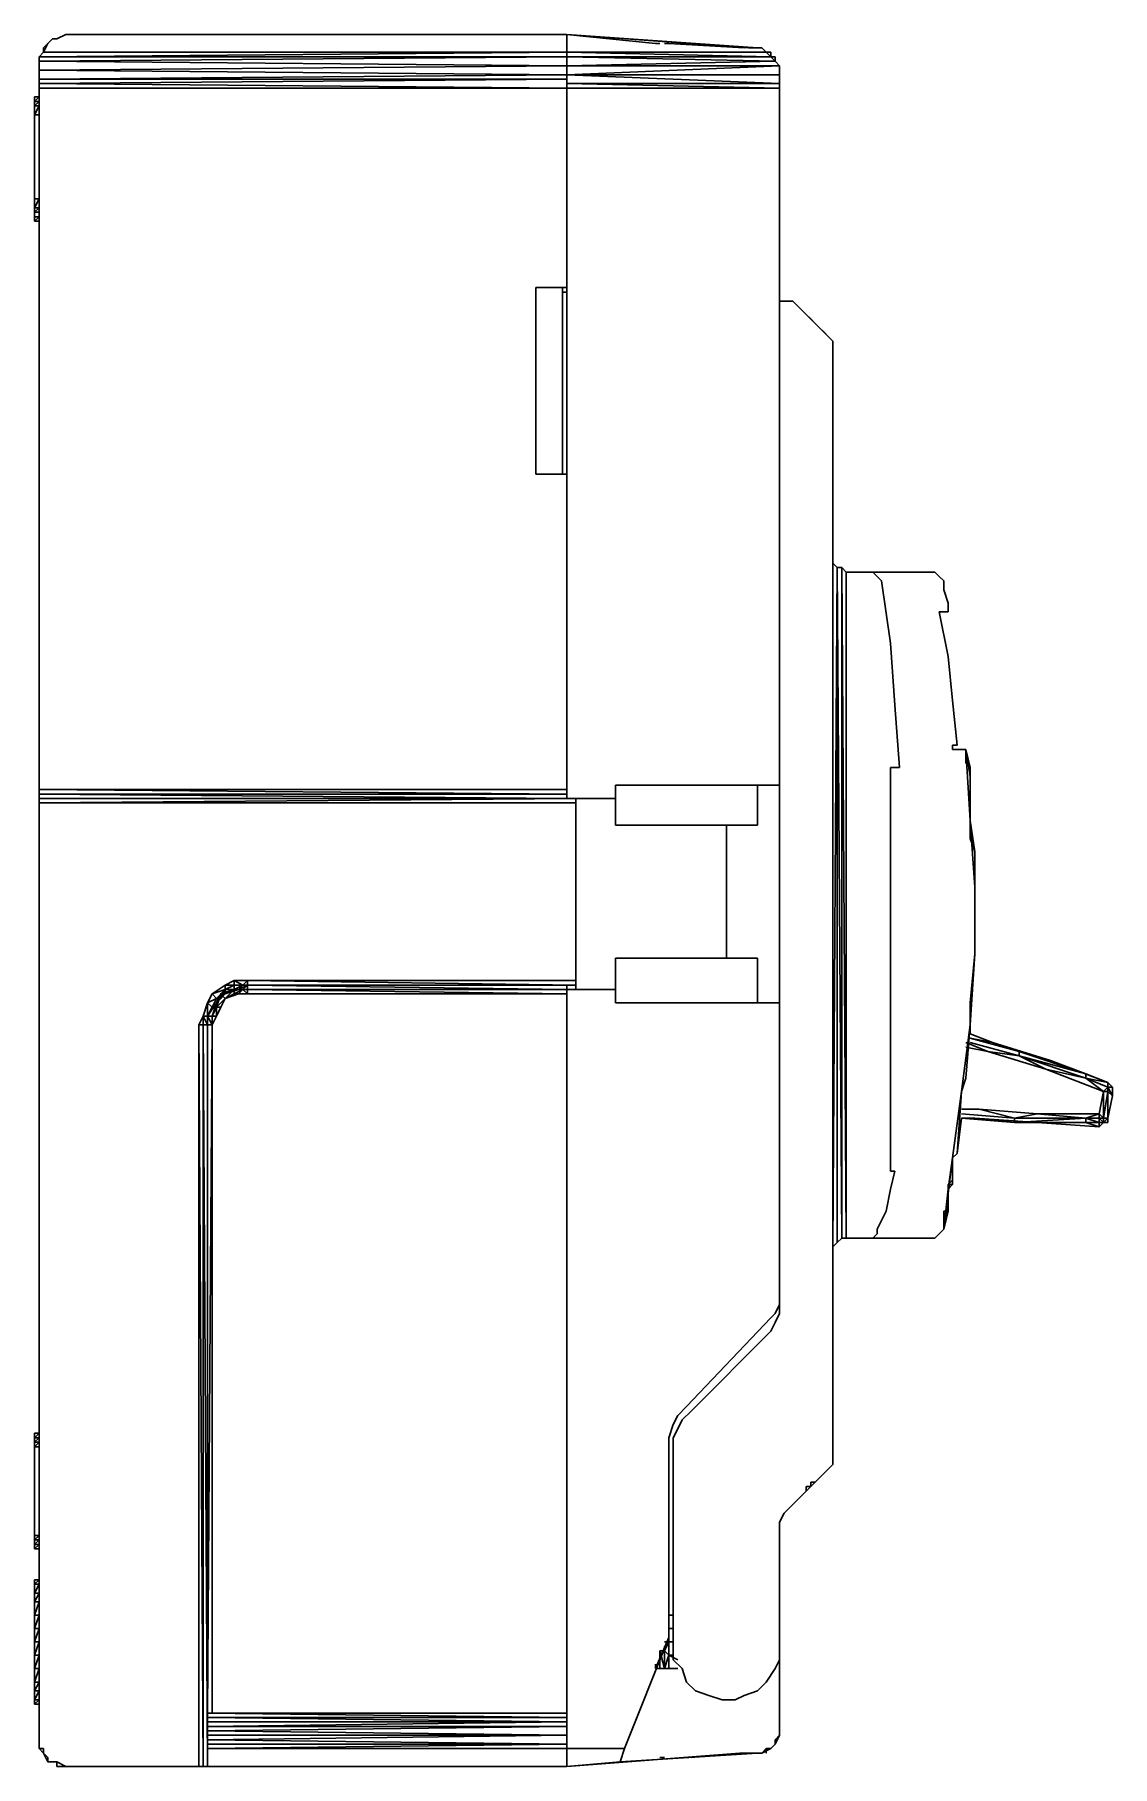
# Model space of a CAD drawing. Header units: inches. Extents: x 0 to 81, y 0 to 130.
import ezdxf

# ---------------------------------------------------------------- set-up
doc = ezdxf.new("R2010")
doc.units = ezdxf.units.IN

# ---------------------------------------------------------------- blocks, each defined once
blk = doc.blocks.new('ezc100-2')
for p, q in [((-23663.55, 27764), (-23663.88, 27763.66)), ((-23663.22, 27764), (-23663.55, 27764)), ((-23662.55, 27764.33), (-23663.22, 27764)), ((-23662.55, 27764.33), (-23663.22, 27764)), ((-23624.94, 27764.33), (-23662.55, 27764.33)), ((-23624.94, 27764.33), (-23662.55, 27764.33)), ((-23640.93, 27764.33), (-23642.93, 27764.33)), ((-23624.94, 27764.33), (-23610.64, 27763.33)), ((-23610.64, 27763.33), (-23624.94, 27764.33)), ((-23624.94, 27764.33), (-23611.31, 27763.33)), ((-23611.31, 27763.33), (-23624.94, 27764.33)), ((-23618.29, 27763.66), (-23624.94, 27764.33)), ((-23618.29, 27763.66), (-23624.94, 27764.33)), ((-23624.94, 27763), (-23624.94, 27764.33)), ((-23624.94, 27764.33), (-23624.94, 27763)), ((-23624.94, 27763), (-23624.94, 27764.33)), ((-23664.55, 27762.67), (-23624.94, 27763)), ((-23664.21, 27763), (-23664.55, 27762.67)), ((-23624.94, 27762.67), (-23664.55, 27762.67)), ((-23664.55, 27762.67), (-23664.55, 27762.33)), ((-23664.55, 27762.33), (-23624.94, 27762.67)), ((-23664.55, 27762.67), (-23664.55, 27762.33)), ((-23664.21, 27763), (-23663.88, 27763.66)), ((-23663.88, 27763.66), (-23664.21, 27763.33)), ((-23664.21, 27763.33), (-23664.21, 27763)), ((-23624.94, 27763), (-23664.21, 27763)), ((-23624.94, 27763), (-23609.64, 27762.67)), ((-23624.94, 27762.67), (-23624.94, 27763)), ((-23624.94, 27763), (-23609.98, 27763)), ((-23624.94, 27762.67), (-23624.94, 27763)), ((-23609.64, 27762.67), (-23624.94, 27762.67)), ((-23624.94, 27761.98), (-23624.94, 27762.67)), ((-23624.94, 27762.67), (-23609.31, 27762.33)), ((-23624.94, 27761.98), (-23624.94, 27762.67)), ((-23624.94, 27762.67), (-23624.94, 27762.33)), ((-23624.94, 27762.33), (-23624.94, 27762.67)), ((-23617.96, 27763.66), (-23618.29, 27763.66)), ((-23618.29, 27763.66), (-23617.96, 27763.66)), ((-23617.63, 27763.66), (-23617.29, 27763.66)), ((-23617.29, 27763.66), (-23617.63, 27763.66)), ((-23617.29, 27763.66), (-23611.64, 27763.33)), ((-23611.64, 27763.33), (-23617.29, 27763.66)), ((-23611.31, 27763.33), (-23610.64, 27763.33)), ((-23610.64, 27763.33), (-23611.31, 27763.33)), ((-23610.31, 27763.33), (-23610.64, 27763.33)), ((-23610.31, 27763.33), (-23610.64, 27763.33)), ((-23610.64, 27763.33), (-23610.31, 27763.33)), ((-23610.64, 27763.33), (-23610.31, 27763.33)), ((-23610.64, 27763.33), (-23610.31, 27763.33)), ((-23610.31, 27763.33), (-23610.64, 27763.33)), ((-23610.64, 27763.33), (-23610.31, 27763.33)), ((-23610.31, 27763.33), (-23610.64, 27763.33)), ((-23610.64, 27763.33), (-23610.31, 27763.33)), ((-23609.98, 27763), (-23610.31, 27763.33)), ((-23609.98, 27763), (-23610.31, 27763.33)), ((-23610.31, 27763.33), (-23609.98, 27763)), ((-23610.31, 27763.33), (-23609.98, 27763)), ((-23610.31, 27763.33), (-23609.98, 27763)), ((-23609.98, 27763), (-23610.31, 27763.33)), ((-23610.31, 27763.33), (-23609.98, 27763)), ((-23609.98, 27763), (-23610.31, 27763.33)), ((-23610.31, 27763.33), (-23609.98, 27763)), ((-23609.64, 27762.67), (-23609.98, 27763)), ((-23609.98, 27763), (-23609.64, 27763)), ((-23609.98, 27763), (-23609.64, 27763)), ((-23609.64, 27763), (-23609.64, 27762.67)), ((-23609.64, 27762.67), (-23609.64, 27763)), ((-23609.64, 27763), (-23609.64, 27762.67)), ((-23609.31, 27762.33), (-23609.64, 27762.67)), ((-23609.31, 27762.67), (-23609.64, 27762.67)), ((-23609.64, 27762.67), (-23609.31, 27762.67)), ((-23609.31, 27762.67), (-23609.64, 27762.67)), ((-23609.64, 27762.67), (-23609.31, 27762.67)), ((-23609.31, 27762.67), (-23609.64, 27762.67)), ((-23609.31, 27762.33), (-23609.31, 27762.67)), ((-23609.31, 27762.67), (-23609.31, 27762.33)), ((-23664.55, 27761.65), (-23664.55, 27762.33)), ((-23664.55, 27762.33), (-23624.94, 27761.98)), ((-23664.55, 27762.33), (-23664.55, 27761.65)), ((-23624.94, 27761.98), (-23664.55, 27761.65)), ((-23664.55, 27760.98), (-23664.55, 27761.65)), ((-23664.55, 27761.65), (-23624.94, 27761.32)), ((-23664.55, 27761.65), (-23664.55, 27760.98)), ((-23624.94, 27761.32), (-23664.55, 27760.98)), ((-23609.31, 27762.33), (-23624.94, 27761.98)), ((-23624.94, 27761.32), (-23624.94, 27761.98)), ((-23624.94, 27761.98), (-23608.98, 27761.98)), ((-23608.98, 27761.98), (-23624.94, 27761.32)), ((-23624.94, 27761.65), (-23624.94, 27761.98)), ((-23624.94, 27761.65), (-23624.94, 27761.98)), ((-23624.94, 27761.32), (-23624.94, 27761.65)), ((-23624.94, 27760.65), (-23624.94, 27761.32)), ((-23608.98, 27761.32), (-23624.94, 27761.32)), ((-23624.94, 27761.32), (-23608.98, 27760.65)), ((-23624.94, 27760.98), (-23624.94, 27761.32)), ((-23624.94, 27760.98), (-23624.94, 27761.32)), ((-23608.98, 27761.98), (-23609.31, 27762.33)), ((-23609.31, 27762.33), (-23608.98, 27761.98)), ((-23608.98, 27761.98), (-23609.31, 27762.33)), ((-23608.98, 27761.98), (-23608.98, 27761.32)), ((-23608.98, 27761.32), (-23608.98, 27761.98)), ((-23608.98, 27760.65), (-23608.98, 27761.32)), ((-23608.98, 27760.65), (-23608.98, 27761.32)), ((-23624.94, 27760.98), (-23664.55, 27760.65)), ((-23664.55, 27760.65), (-23664.55, 27760.98)), ((-23664.55, 27760.98), (-23624.94, 27760.98)), ((-23664.55, 27760.98), (-23664.55, 27760.65)), ((-23664.55, 27760.32), (-23664.55, 27760.65)), ((-23664.55, 27760.65), (-23624.94, 27760.32)), ((-23664.55, 27760.65), (-23664.55, 27760.32)), ((-23664.55, 27760.32), (-23624.94, 27760.32)), ((-23624.94, 27760.32), (-23664.55, 27760.32)), ((-23664.55, 27707.71), (-23664.55, 27760.32)), ((-23664.55, 27760.32), (-23624.94, 27760.32)), ((-23664.55, 27760.32), (-23664.55, 27707.71)), ((-23624.94, 27760.98), (-23624.94, 27760.65)), ((-23624.94, 27760.65), (-23624.94, 27760.98)), ((-23624.94, 27760.32), (-23624.94, 27760.65)), ((-23624.94, 27760.65), (-23608.98, 27760.32)), ((-23608.98, 27760.65), (-23624.94, 27760.65)), ((-23624.94, 27760.65), (-23624.94, 27760.32)), ((-23624.94, 27760.32), (-23608.98, 27760.32)), ((-23608.98, 27760.32), (-23624.94, 27760.32)), ((-23608.98, 27760.32), (-23624.94, 27760.32)), ((-23624.94, 27760.32), (-23624.94, 27707.04)), ((-23624.94, 27760.32), (-23624.94, 27707.04)), ((-23608.98, 27760.32), (-23608.98, 27760.65)), ((-23608.98, 27760.32), (-23608.98, 27760.65)), ((-23608.98, 27760.32), (-23608.98, 27744.33)), ((-23608.98, 27744.33), (-23608.98, 27760.32)), ((-23664.55, 27759.65), (-23664.88, 27759.32)), ((-23664.88, 27759.32), (-23664.88, 27759.65)), ((-23664.88, 27759.65), (-23664.55, 27759.65)), ((-23664.55, 27759.65), (-23664.88, 27759.65)), ((-23664.88, 27759.65), (-23664.55, 27759.65)), ((-23664.88, 27759.65), (-23664.88, 27759.32)), ((-23664.88, 27759.32), (-23664.88, 27758.99)), ((-23664.88, 27759.32), (-23664.55, 27759.32)), ((-23664.55, 27759.32), (-23664.88, 27759.32)), ((-23664.88, 27758.99), (-23664.88, 27759.32)), ((-23664.88, 27759.32), (-23664.55, 27759.32)), ((-23664.55, 27759.32), (-23664.88, 27758.99)), ((-23664.55, 27759.32), (-23664.88, 27759.32)), ((-23664.88, 27758.99), (-23664.88, 27758.32)), ((-23664.55, 27758.99), (-23664.88, 27758.32)), ((-23664.88, 27758.32), (-23664.88, 27758.99)), ((-23664.88, 27758.99), (-23664.55, 27758.99)), ((-23664.55, 27759.65), (-23664.55, 27759.65)), ((-23664.55, 27758.99), (-23664.55, 27758.99)), ((-23664.88, 27758.32), (-23664.88, 27752)), ((-23664.55, 27758.32), (-23664.88, 27758.32)), ((-23664.88, 27758.32), (-23664.88, 27752)), ((-23664.88, 27752), (-23664.88, 27751.34)), ((-23664.88, 27752), (-23664.55, 27752)), ((-23664.55, 27752), (-23664.88, 27751.34)), ((-23664.88, 27751.34), (-23664.88, 27752)), ((-23664.88, 27751.34), (-23664.88, 27751)), ((-23664.55, 27751.34), (-23664.88, 27751)), ((-23664.88, 27751), (-23664.88, 27751.34)), ((-23664.88, 27751.34), (-23664.55, 27751.34)), ((-23664.88, 27751), (-23664.55, 27751)), ((-23664.55, 27751), (-23664.88, 27751)), ((-23664.55, 27751), (-23664.88, 27751)), ((-23664.88, 27751), (-23664.55, 27751)), ((-23664.88, 27750.67), (-23664.88, 27751)), ((-23664.88, 27751), (-23664.88, 27750.67)), ((-23664.88, 27750.67), (-23664.55, 27750.67)), ((-23664.55, 27750.67), (-23664.88, 27750.34)), ((-23664.88, 27750.34), (-23664.88, 27750.67)), ((-23664.88, 27750.67), (-23664.88, 27750.67)), ((-23664.88, 27750.67), (-23664.88, 27750.34)), ((-23664.55, 27750.34), (-23664.88, 27750.34)), ((-23664.88, 27750.34), (-23664.55, 27750.34)), ((-23624.94, 27745.35), (-23627.27, 27745.35)), ((-23627.27, 27745.35), (-23624.94, 27745.35)), ((-23627.27, 27731.36), (-23627.27, 27745.35)), ((-23627.27, 27745.35), (-23627.27, 27731.36)), ((-23627.27, 27731.36), (-23627.27, 27745.35)), ((-23625.28, 27745.35), (-23625.28, 27731.36)), ((-23625.28, 27731.36), (-23625.28, 27745.35)), ((-23624.94, 27745.35), (-23625.28, 27745.35)), ((-23625.28, 27745.35), (-23624.94, 27745.35)), ((-23624.94, 27745.02), (-23625.28, 27745.02)), ((-23625.28, 27745.02), (-23624.94, 27745.02)), ((-23608.98, 27669.08), (-23608.98, 27744.33)), ((-23608.98, 27744.33), (-23607.98, 27744.33)), ((-23607.98, 27744.33), (-23608.98, 27744.33)), ((-23608.98, 27744.33), (-23608.98, 27669.08)), ((-23605.32, 27741.67), (-23607.98, 27744.33)), ((-23607.98, 27744.33), (-23607.32, 27743.67)), ((-23607.32, 27743.67), (-23607.98, 27744.33)), ((-23607.98, 27744.33), (-23605.32, 27741.67)), ((-23607.32, 27743.67), (-23606.98, 27743.33)), ((-23606.98, 27743.33), (-23607.32, 27743.67)), ((-23606.98, 27743.33), (-23606.65, 27743)), ((-23606.65, 27743), (-23606.98, 27743.33)), ((-23606.65, 27743), (-23606.32, 27742.67)), ((-23606.32, 27742.67), (-23606.65, 27743)), ((-23606.32, 27742.67), (-23605.99, 27742.34)), ((-23605.99, 27742.34), (-23606.32, 27742.67)), ((-23605.99, 27742.34), (-23605.65, 27742)), ((-23605.65, 27742), (-23605.99, 27742.34)), ((-23605.65, 27742), (-23605.32, 27741.67)), ((-23605.32, 27741.67), (-23605.65, 27742)), ((-23604.99, 27741.34), (-23605.32, 27741.67)), ((-23605.32, 27741.67), (-23604.99, 27741.34)), ((-23604.99, 27741.34), (-23605.32, 27741.67)), ((-23604.99, 27741.01), (-23604.99, 27741.34)), ((-23604.99, 27741.34), (-23604.99, 27741.01)), ((-23604.99, 27657.75), (-23604.99, 27741.01)), ((-23604.99, 27657.75), (-23604.99, 27741.01)), ((-23604.99, 27741.01), (-23604.99, 27738.35)), ((-23604.99, 27738.35), (-23604.99, 27738.01)), ((-23604.99, 27738.01), (-23604.99, 27737.35)), ((-23604.99, 27737.35), (-23604.99, 27736.68)), ((-23604.99, 27736.68), (-23604.99, 27736.02)), ((-23604.99, 27736.02), (-23604.99, 27735.02)), ((-23604.99, 27735.02), (-23604.99, 27734.02)), ((-23604.99, 27734.02), (-23604.99, 27733.02)), ((-23604.99, 27733.02), (-23604.99, 27732.03)), ((-23627.27, 27731.36), (-23624.94, 27731.36)), ((-23624.94, 27731.36), (-23627.27, 27731.36)), ((-23604.99, 27732.03), (-23604.99, 27731.36)), ((-23604.99, 27731.36), (-23604.99, 27730.7)), ((-23604.99, 27730.7), (-23604.99, 27730.36)), ((-23604.99, 27730.36), (-23604.99, 27725.02)), ((-23604.99, 27725.02), (-23604.99, 27673.07)), ((-23604.99, 27725.02), (-23604.99, 27724.69)), ((-23604.99, 27724.69), (-23604.99, 27725.02)), ((-23604.99, 27725.02), (-23604.99, 27673.07)), ((-23604.99, 27725.02), (-23604.99, 27673.41)), ((-23604.99, 27724.69), (-23604.66, 27724.36)), ((-23604.66, 27724.36), (-23604.99, 27724.69)), ((-23604.99, 27673.41), (-23604.99, 27724.69)), ((-23604.66, 27724.36), (-23604.99, 27673.41)), ((-23604.66, 27724.36), (-23604.32, 27724.36)), ((-23604.32, 27724.36), (-23604.66, 27724.36)), ((-23604.66, 27724.36), (-23604.32, 27674.07)), ((-23604.66, 27673.74), (-23604.66, 27724.36)), ((-23604.32, 27724.36), (-23603.99, 27724.02)), ((-23603.99, 27724.02), (-23604.32, 27724.36)), ((-23604.32, 27724.36), (-23603.99, 27674.07)), ((-23604.32, 27674.07), (-23604.32, 27724.36)), ((-23603.99, 27724.02), (-23602.33, 27724.02)), ((-23603.99, 27674.07), (-23603.99, 27724.02)), ((-23602.33, 27724.02), (-23603.99, 27724.02)), ((-23603.99, 27724.02), (-23603.99, 27674.07)), ((-23597.67, 27724.02), (-23602.33, 27724.02)), ((-23602.33, 27724.02), (-23601.99, 27724.02)), ((-23602.33, 27724.02), (-23597.67, 27724.02)), ((-23601.99, 27724.02), (-23602.33, 27724.02)), ((-23601.99, 27724.02), (-23601.66, 27723.69)), ((-23601.66, 27723.69), (-23601.99, 27724.02)), ((-23601.66, 27723.69), (-23601.33, 27723.36)), ((-23601.33, 27723.36), (-23601.66, 27723.69)), ((-23597.34, 27724.02), (-23597.67, 27724.02)), ((-23597.67, 27724.02), (-23597.34, 27724.02)), ((-23597, 27723.69), (-23597.34, 27724.02)), ((-23597.34, 27724.02), (-23597, 27723.69)), ((-23596.67, 27723.36), (-23597, 27723.69)), ((-23597, 27723.69), (-23596.67, 27723.36)), ((-23601.33, 27723.36), (-23600.66, 27718.7)), ((-23600.66, 27718.7), (-23601.33, 27723.36)), ((-23596.67, 27722.69), (-23596.67, 27723.36)), ((-23596.67, 27723.36), (-23596.67, 27722.69)), ((-23596.34, 27721.69), (-23596.67, 27722.69)), ((-23596.67, 27722.69), (-23596.34, 27721.69)), ((-23596.34, 27717.7), (-23597, 27721.03)), ((-23597, 27721.03), (-23596.34, 27721.03)), ((-23596.34, 27721.03), (-23597, 27721.03)), ((-23597, 27721.03), (-23596.34, 27717.7)), ((-23596.34, 27721.03), (-23596.34, 27721.69)), ((-23596.34, 27721.69), (-23596.34, 27721.03)), ((-23600.66, 27718.7), (-23600.33, 27714.04)), ((-23600.33, 27714.04), (-23600.66, 27718.7)), ((-23596.01, 27714.38), (-23596.34, 27717.7)), ((-23596.34, 27717.7), (-23596.01, 27714.38)), ((-23600.33, 27714.04), (-23600, 27709.37)), ((-23600, 27709.37), (-23600.33, 27714.04)), ((-23595.67, 27711.05), (-23596.01, 27714.38)), ((-23596.01, 27714.38), (-23595.67, 27711.05)), ((-23596.01, 27710.72), (-23596.01, 27711.05)), ((-23596.01, 27711.05), (-23596.01, 27710.72)), ((-23595.67, 27711.05), (-23596.01, 27711.05)), ((-23596.01, 27711.05), (-23595.67, 27711.05)), ((-23596.01, 27710.72), (-23596.01, 27711.05)), ((-23596.01, 27710.72), (-23596.01, 27710.72)), ((-23595.01, 27710.72), (-23596.01, 27710.72)), ((-23595.01, 27710.72), (-23596.01, 27710.72)), ((-23594.68, 27705.38), (-23595.01, 27710.72)), ((-23594.68, 27709.37), (-23595.01, 27710.72)), ((-23595.01, 27710.72), (-23595.01, 27709.7)), ((-23594.68, 27708.7), (-23595.01, 27710.72)), ((-23594.68, 27709.37), (-23595.01, 27710.72)), ((-23595.01, 27710.72), (-23595.01, 27709.7)), ((-23595.01, 27709.7), (-23595.01, 27710.72)), ((-23595.01, 27710.72), (-23595.01, 27709.7)), ((-23595.01, 27709.7), (-23595.01, 27710.72)), ((-23595.01, 27710.72), (-23595.01, 27709.7)), ((-23595.01, 27709.7), (-23595.01, 27710.72)), ((-23595.01, 27710.72), (-23595.01, 27709.7)), ((-23595.01, 27709.7), (-23595.01, 27710.72)), ((-23595.01, 27710.72), (-23595.01, 27709.7)), ((-23595.01, 27709.7), (-23595.01, 27710.72)), ((-23595.01, 27710.72), (-23595.01, 27709.7)), ((-23595.01, 27709.7), (-23595.01, 27710.72)), ((-23595.01, 27710.72), (-23595.01, 27709.7)), ((-23600, 27709.37), (-23600.66, 27709.37)), ((-23600.66, 27709.37), (-23600.66, 27679.08)), ((-23600.66, 27679.08), (-23600.66, 27709.37)), ((-23600.66, 27709.37), (-23600.66, 27679.08)), ((-23600.66, 27679.08), (-23600.66, 27709.37)), ((-23600.66, 27709.37), (-23600, 27709.37)), ((-23594.68, 27709.37), (-23595.01, 27709.7)), ((-23595.01, 27709.7), (-23594.68, 27709.37)), ((-23594.68, 27708.7), (-23594.68, 27709.37)), ((-23621.29, 27707.04), (-23621.29, 27708.04)), ((-23621.29, 27708.04), (-23621.29, 27705.04)), ((-23621.29, 27705.04), (-23621.29, 27708.04)), ((-23608.98, 27708.04), (-23621.29, 27708.04)), ((-23621.29, 27708.04), (-23608.98, 27708.04)), ((-23621.29, 27707.04), (-23621.29, 27708.04)), ((-23610.64, 27708.04), (-23610.64, 27705.04)), ((-23594.68, 27708.37), (-23594.68, 27708.7)), ((-23594.68, 27707.04), (-23594.68, 27708.7)), ((-23594.68, 27705.71), (-23594.68, 27708.7)), ((-23594.68, 27708.7), (-23594.68, 27708.37)), ((-23594.68, 27705.38), (-23594.68, 27708.7)), ((-23594.68, 27707.04), (-23594.68, 27708.37)), ((-23664.55, 27707.37), (-23664.55, 27707.71)), ((-23624.94, 27707.71), (-23664.55, 27707.71)), ((-23664.55, 27707.71), (-23624.94, 27707.37)), ((-23664.55, 27707.71), (-23664.55, 27707.37)), ((-23664.55, 27707.37), (-23624.94, 27707.04)), ((-23664.55, 27707.04), (-23664.55, 27707.37)), ((-23664.55, 27707.37), (-23664.55, 27707.37)), ((-23664.55, 27707.37), (-23624.94, 27707.37)), ((-23624.94, 27707.37), (-23664.55, 27707.37)), ((-23664.55, 27707.37), (-23664.55, 27707.04)), ((-23664.55, 27707.04), (-23664.55, 27706.71)), ((-23664.55, 27706.71), (-23624.28, 27707.04)), ((-23664.55, 27707.04), (-23624.94, 27707.04)), ((-23624.94, 27707.04), (-23664.55, 27707.04)), ((-23664.55, 27707.04), (-23624.94, 27707.04)), ((-23624.94, 27707.04), (-23664.55, 27707.04)), ((-23664.55, 27707.04), (-23624.28, 27707.04)), ((-23664.55, 27707.04), (-23624.28, 27707.04)), ((-23624.28, 27707.04), (-23664.55, 27707.04)), ((-23624.94, 27707.04), (-23664.55, 27707.04)), ((-23664.55, 27707.04), (-23664.55, 27706.71)), ((-23664.55, 27636.45), (-23664.55, 27706.71)), ((-23664.55, 27706.71), (-23664.55, 27636.45)), ((-23664.55, 27706.71), (-23624.28, 27706.71)), ((-23624.94, 27707.04), (-23621.29, 27707.04)), ((-23624.94, 27707.04), (-23621.29, 27707.04)), ((-23624.28, 27707.04), (-23624.28, 27706.71)), ((-23624.28, 27706.71), (-23624.28, 27707.04)), ((-23624.28, 27707.04), (-23624.28, 27692.72)), ((-23624.28, 27706.71), (-23624.28, 27693.4)), ((-23621.29, 27705.04), (-23621.29, 27707.04)), ((-23621.29, 27707.04), (-23621.29, 27707.04)), ((-23621.29, 27707.04), (-23621.29, 27705.04)), ((-23594.68, 27705.71), (-23594.68, 27707.04)), ((-23594.68, 27705.38), (-23594.68, 27705.71)), ((-23594.34, 27700.39), (-23594.68, 27705.38)), ((-23594.68, 27704.05), (-23594.68, 27705.38)), ((-23594.68, 27705.38), (-23594.68, 27704.05)), ((-23594.34, 27703.05), (-23594.68, 27705.38)), ((-23612.97, 27705.04), (-23621.29, 27705.04)), ((-23621.29, 27705.04), (-23612.97, 27705.04)), ((-23610.64, 27705.04), (-23612.97, 27705.04)), ((-23610.64, 27705.04), (-23612.97, 27705.04)), ((-23612.97, 27705.04), (-23612.97, 27695.07)), ((-23594.34, 27703.05), (-23594.68, 27704.05)), ((-23594.68, 27704.05), (-23594.34, 27703.05)), ((-23594.34, 27700.39), (-23594.34, 27703.05)), ((-23594.34, 27695.4), (-23594.34, 27700.39)), ((-23594.34, 27697.39), (-23594.34, 27700.39)), ((-23594.34, 27700.39), (-23594.34, 27699.72)), ((-23594.34, 27699.72), (-23594.34, 27700.39)), ((-23594.34, 27700.06), (-23594.34, 27699.72)), ((-23594.34, 27699.72), (-23594.34, 27698.72)), ((-23594.34, 27697.39), (-23594.34, 27699.72)), ((-23594.34, 27697.73), (-23594.34, 27698.72)), ((-23594.34, 27698.72), (-23594.34, 27697.39)), ((-23594.34, 27697.39), (-23594.34, 27698.72)), ((-23594.34, 27698.72), (-23594.34, 27697.73)), ((-23594.34, 27697.39), (-23594.34, 27697.73)), ((-23594.34, 27697.73), (-23594.34, 27696.73)), ((-23594.34, 27697.39), (-23594.34, 27697.73)), ((-23594.34, 27697.73), (-23594.34, 27697.73)), ((-23594.34, 27697.73), (-23594.34, 27696.73)), ((-23594.34, 27696.73), (-23594.34, 27697.39)), ((-23594.34, 27696.73), (-23594.34, 27697.39)), ((-23594.34, 27695.4), (-23594.34, 27697.39)), ((-23594.34, 27695.4), (-23594.34, 27696.73)), ((-23612.97, 27695.07), (-23621.29, 27695.07)), ((-23621.29, 27695.07), (-23621.29, 27692.72)), ((-23621.29, 27691.72), (-23621.29, 27695.07)), ((-23621.29, 27695.07), (-23621.29, 27691.72)), ((-23621.29, 27692.72), (-23621.29, 27695.07)), ((-23621.29, 27695.07), (-23612.97, 27695.07)), ((-23610.64, 27695.07), (-23612.97, 27695.07)), ((-23612.97, 27695.07), (-23610.64, 27695.07)), ((-23610.64, 27691.72), (-23610.64, 27695.07)), ((-23594.68, 27690.06), (-23594.34, 27695.4)), ((-23594.68, 27691.72), (-23594.34, 27695.4)), ((-23651.91, 27691.72), (-23651.57, 27692.39)), ((-23651.57, 27692.39), (-23650.58, 27693.05)), ((-23651.57, 27692.39), (-23650.58, 27692.72)), ((-23651.24, 27692.05), (-23651.57, 27692.39)), ((-23651.24, 27692.05), (-23650.58, 27692.72)), ((-23650.58, 27692.72), (-23651.24, 27692.05)), ((-23651.24, 27692.05), (-23650.58, 27692.72)), ((-23651.24, 27691.39), (-23650.91, 27692.39)), ((-23650.91, 27692.39), (-23651.24, 27691.72)), ((-23650.58, 27692.72), (-23650.91, 27692.05)), ((-23650.91, 27692.39), (-23649.91, 27692.72)), ((-23650.91, 27692.39), (-23650.58, 27692.05)), ((-23650.91, 27692.05), (-23650.91, 27692.39)), ((-23650.58, 27692.39), (-23650.91, 27692.05)), ((-23650.91, 27692.05), (-23650.58, 27692.39)), ((-23650.58, 27692.39), (-23650.91, 27692.39)), ((-23650.58, 27693.05), (-23649.91, 27693.4)), ((-23650.58, 27692.72), (-23649.91, 27693.05)), ((-23649.91, 27693.05), (-23650.58, 27692.72)), ((-23650.58, 27692.72), (-23650.58, 27693.05)), ((-23650.58, 27693.05), (-23649.91, 27693.05)), ((-23649.91, 27692.72), (-23650.58, 27692.39)), ((-23650.58, 27692.39), (-23649.58, 27692.72)), ((-23650.58, 27692.39), (-23650.58, 27692.72)), ((-23650.58, 27692.72), (-23649.91, 27692.72)), ((-23649.91, 27692.72), (-23650.58, 27692.39)), ((-23649.58, 27692.72), (-23650.58, 27692.39)), ((-23649.91, 27692.72), (-23650.58, 27692.05)), ((-23650.58, 27692.05), (-23649.91, 27692.39)), ((-23649.58, 27692.39), (-23650.58, 27692.05)), ((-23649.91, 27693.4), (-23649.25, 27693.05)), ((-23649.91, 27693.05), (-23649.91, 27693.4)), ((-23649.91, 27693.4), (-23648.91, 27693.4)), ((-23649.91, 27692.72), (-23649.91, 27693.05)), ((-23649.25, 27693.05), (-23649.91, 27693.05)), ((-23649.25, 27693.05), (-23649.91, 27692.72)), ((-23649.91, 27692.72), (-23649.25, 27693.05)), ((-23649.91, 27692.39), (-23649.25, 27692.72)), ((-23649.91, 27692.39), (-23649.25, 27692.72)), ((-23649.25, 27692.72), (-23649.91, 27692.72)), ((-23649.58, 27692.72), (-23649.91, 27692.72)), ((-23649.91, 27692.39), (-23649.91, 27692.72)), ((-23649.91, 27692.72), (-23649.58, 27692.72)), ((-23649.58, 27692.39), (-23649.91, 27692.39)), ((-23649.58, 27692.72), (-23648.91, 27693.05)), ((-23648.91, 27693.05), (-23649.58, 27692.72)), ((-23649.25, 27693.05), (-23649.58, 27692.72)), ((-23649.25, 27692.72), (-23649.58, 27692.39)), ((-23649.58, 27692.72), (-23649.25, 27692.72)), ((-23648.91, 27692.39), (-23649.58, 27692.39)), ((-23648.91, 27693.4), (-23649.25, 27693.05)), ((-23649.25, 27693.05), (-23648.91, 27693.05)), ((-23648.91, 27693.05), (-23649.25, 27693.05)), ((-23648.91, 27693.05), (-23649.25, 27693.05)), ((-23649.25, 27693.05), (-23648.91, 27693.05)), ((-23649.25, 27692.72), (-23648.91, 27693.05)), ((-23648.91, 27692.39), (-23649.25, 27692.72)), ((-23649.25, 27692.72), (-23648.91, 27692.72)), ((-23624.28, 27693.05), (-23648.91, 27693.4)), ((-23648.91, 27693.4), (-23648.91, 27693.05)), ((-23624.28, 27693.4), (-23648.91, 27693.4)), ((-23624.28, 27693.05), (-23648.91, 27693.05)), ((-23648.91, 27693.05), (-23624.28, 27693.05)), ((-23624.28, 27693.05), (-23648.91, 27693.05)), ((-23648.91, 27693.05), (-23624.28, 27693.05)), ((-23648.91, 27693.05), (-23624.94, 27693.05)), ((-23648.91, 27693.05), (-23648.91, 27693.05)), ((-23624.94, 27692.72), (-23648.91, 27693.05)), ((-23648.91, 27693.05), (-23624.94, 27693.05)), ((-23648.91, 27693.05), (-23648.91, 27692.72)), ((-23648.91, 27692.72), (-23648.91, 27692.39)), ((-23624.94, 27692.72), (-23648.91, 27692.72)), ((-23648.91, 27692.72), (-23624.94, 27692.39)), ((-23624.94, 27692.39), (-23648.91, 27692.39)), ((-23624.28, 27693.05), (-23624.94, 27693.05)), ((-23624.94, 27693.05), (-23624.94, 27692.72)), ((-23624.94, 27693.05), (-23624.28, 27693.05)), ((-23624.94, 27693.05), (-23624.94, 27692.72)), ((-23624.94, 27693.05), (-23624.94, 27692.72)), ((-23621.29, 27692.72), (-23624.94, 27692.72)), ((-23624.94, 27692.72), (-23624.94, 27635.78)), ((-23624.94, 27635.78), (-23624.94, 27692.72)), ((-23624.94, 27692.72), (-23621.29, 27692.72)), ((-23624.94, 27692.72), (-23624.94, 27692.72)), ((-23624.28, 27693.05), (-23624.28, 27693.4)), ((-23624.28, 27692.72), (-23624.28, 27693.05)), ((-23621.29, 27692.72), (-23621.29, 27691.72)), ((-23621.29, 27691.72), (-23621.29, 27692.72)), ((-23652.24, 27690.72), (-23651.91, 27691.72)), ((-23651.91, 27691.72), (-23652.24, 27690.72)), ((-23652.24, 27690.72), (-23651.91, 27691.72)), ((-23651.91, 27691.72), (-23651.24, 27692.05)), ((-23651.91, 27691.72), (-23651.24, 27692.05)), ((-23651.24, 27691.72), (-23651.91, 27690.72)), ((-23651.57, 27691.39), (-23651.91, 27691.72)), ((-23651.91, 27690.72), (-23651.91, 27691.72)), ((-23651.91, 27690.72), (-23651.57, 27691.39)), ((-23651.57, 27691.39), (-23651.91, 27690.72)), ((-23651.57, 27691.39), (-23651.91, 27690.72)), ((-23651.91, 27690.72), (-23651.57, 27691.39)), ((-23651.24, 27692.05), (-23651.57, 27691.39)), ((-23651.57, 27691.39), (-23651.24, 27692.05)), ((-23651.24, 27692.05), (-23651.57, 27691.39)), ((-23650.91, 27692.05), (-23651.57, 27691.39)), ((-23651.57, 27691.39), (-23650.91, 27692.05)), ((-23651.57, 27691.39), (-23651.24, 27691.72)), ((-23651.57, 27690.72), (-23651.24, 27691.72)), ((-23651.57, 27691.39), (-23651.57, 27691.39)), ((-23651.24, 27691.39), (-23651.57, 27690.72)), ((-23651.24, 27691.39), (-23650.58, 27692.05)), ((-23651.24, 27691.72), (-23650.91, 27692.05)), ((-23650.91, 27692.05), (-23651.24, 27692.05)), ((-23651.24, 27691.72), (-23651.24, 27691.39)), ((-23651.24, 27691.72), (-23651.24, 27691.72)), ((-23650.91, 27691.39), (-23651.24, 27691.39)), ((-23650.91, 27691.39), (-23651.24, 27690.72)), ((-23651.24, 27690.72), (-23651.24, 27691.39)), ((-23650.58, 27692.05), (-23650.91, 27691.39)), ((-23650.58, 27692.05), (-23650.91, 27691.39)), ((-23621.29, 27691.72), (-23608.98, 27691.72)), ((-23608.98, 27691.72), (-23621.29, 27691.72)), ((-23594.68, 27690.06), (-23594.68, 27691.72)), ((-23652.57, 27690.06), (-23652.24, 27690.72)), ((-23652.57, 27690.06), (-23652.24, 27634.45)), ((-23652.24, 27690.06), (-23652.57, 27690.06)), ((-23652.57, 27690.06), (-23652.24, 27690.06)), ((-23652.57, 27634.45), (-23652.57, 27690.06)), ((-23651.91, 27690.06), (-23652.24, 27690.72)), ((-23652.24, 27690.72), (-23652.24, 27690.06)), ((-23652.24, 27690.06), (-23652.24, 27690.72)), ((-23652.24, 27690.72), (-23651.91, 27690.72)), ((-23651.91, 27690.06), (-23652.24, 27690.06)), ((-23652.24, 27690.06), (-23651.91, 27690.06)), ((-23651.91, 27690.06), (-23652.24, 27690.06)), ((-23652.24, 27690.06), (-23651.91, 27634.45)), ((-23652.24, 27634.45), (-23652.24, 27690.06)), ((-23651.57, 27690.06), (-23651.91, 27690.72)), ((-23651.91, 27690.72), (-23651.57, 27690.72)), ((-23651.91, 27690.06), (-23651.91, 27690.72)), ((-23651.91, 27690.72), (-23651.91, 27690.06)), ((-23651.91, 27690.72), (-23651.91, 27690.06)), ((-23651.91, 27690.06), (-23651.91, 27690.72)), ((-23651.91, 27690.72), (-23651.91, 27690.06)), ((-23651.91, 27690.06), (-23651.57, 27690.06)), ((-23651.91, 27690.06), (-23651.91, 27636.78)), ((-23651.91, 27690.06), (-23651.91, 27637.11)), ((-23651.91, 27634.45), (-23651.91, 27690.06)), ((-23651.91, 27690.06), (-23651.91, 27638.44)), ((-23651.91, 27638.44), (-23651.91, 27690.06)), ((-23651.91, 27690.06), (-23651.91, 27690.06)), ((-23651.91, 27690.06), (-23651.91, 27637.11)), ((-23651.91, 27638.44), (-23651.91, 27690.06)), ((-23651.91, 27690.06), (-23651.91, 27638.44)), ((-23651.91, 27638.44), (-23651.57, 27690.06)), ((-23651.57, 27690.06), (-23651.91, 27690.06)), ((-23651.91, 27690.06), (-23651.91, 27638.44)), ((-23651.57, 27690.72), (-23651.57, 27690.06)), ((-23651.57, 27690.06), (-23651.57, 27690.72)), ((-23651.57, 27690.72), (-23651.24, 27690.72)), ((-23651.24, 27690.72), (-23651.57, 27690.06)), ((-23651.57, 27638.44), (-23651.57, 27690.06)), ((-23651.57, 27690.06), (-23651.57, 27638.44)), ((-23651.57, 27690.06), (-23651.57, 27638.44)), ((-23595.34, 27685.07), (-23594.68, 27690.06)), ((-23595.01, 27686.07), (-23594.68, 27690.06)), ((-23594.68, 27689.39), (-23594.68, 27690.06)), ((-23593.35, 27688.06), (-23595.01, 27688.73)), ((-23594.68, 27689.72), (-23594.68, 27689.39)), ((-23594.68, 27689.39), (-23593.01, 27688.73)), ((-23593.01, 27688.73), (-23594.68, 27689.39)), ((-23591.02, 27688.06), (-23594.68, 27689.06)), ((-23594.68, 27689.06), (-23591.02, 27688.06)), ((-23594.68, 27689.06), (-23593.01, 27688.73)), ((-23594.68, 27688.73), (-23591.02, 27687.73)), ((-23588.67, 27687.4), (-23593.01, 27688.73)), ((-23593.01, 27688.73), (-23591.02, 27688.06)), ((-23588.67, 27687.4), (-23593.01, 27688.73)), ((-23595.01, 27688.39), (-23593.35, 27688.06)), ((-23593.35, 27688.06), (-23589, 27686.73)), ((-23591.02, 27687.73), (-23593.35, 27688.06)), ((-23591.02, 27688.06), (-23591.02, 27687.73)), ((-23586.01, 27686.4), (-23591.02, 27688.06)), ((-23591.02, 27688.06), (-23588.67, 27687.4)), ((-23591.02, 27688.06), (-23591.02, 27688.06)), ((-23591.02, 27687.73), (-23589, 27686.73)), ((-23586.01, 27686.07), (-23591.02, 27687.73)), ((-23591.02, 27687.73), (-23586.01, 27686.4)), ((-23584.35, 27685.73), (-23588.67, 27687.4)), ((-23586.01, 27686.4), (-23588.67, 27687.4)), ((-23588.67, 27687.4), (-23584.35, 27685.73)), ((-23595.34, 27685.07), (-23595.01, 27686.07)), ((-23589, 27686.73), (-23584.68, 27685.07)), ((-23589, 27686.73), (-23586.01, 27686.07)), ((-23586.01, 27686.07), (-23586.01, 27686.4)), ((-23584.35, 27685.73), (-23586.01, 27686.4)), ((-23586.01, 27686.4), (-23584.35, 27685.73)), ((-23584.68, 27685.07), (-23586.01, 27686.07)), ((-23584.35, 27685.73), (-23586.01, 27686.07)), ((-23586.01, 27686.07), (-23584.35, 27685.4)), ((-23596.01, 27680.08), (-23595.34, 27685.07)), ((-23595.67, 27680.41), (-23595.34, 27685.07)), ((-23584.68, 27685.07), (-23585.01, 27683.4)), ((-23584.35, 27685.4), (-23584.68, 27685.07)), ((-23584.68, 27685.07), (-23584.35, 27685.07)), ((-23584.35, 27685.07), (-23584.68, 27683.07)), ((-23584.68, 27683.07), (-23584.68, 27685.07)), ((-23584.35, 27685.73), (-23584.01, 27685.4)), ((-23584.01, 27685.4), (-23584.35, 27685.73)), ((-23584.01, 27685.4), (-23584.35, 27685.73)), ((-23584.35, 27685.73), (-23584.01, 27685.4)), ((-23584.35, 27685.4), (-23584.35, 27685.73)), ((-23584.35, 27685.73), (-23584.35, 27685.4)), ((-23584.35, 27685.4), (-23584.35, 27685.73)), ((-23584.35, 27685.4), (-23584.35, 27685.73)), ((-23584.35, 27685.4), (-23584.01, 27684.74)), ((-23584.01, 27685.4), (-23584.35, 27685.4)), ((-23584.35, 27685.4), (-23584.35, 27685.07)), ((-23584.35, 27685.07), (-23584.35, 27685.4)), ((-23584.35, 27683.07), (-23584.35, 27685.07)), ((-23584.35, 27685.07), (-23584.01, 27684.74)), ((-23584.01, 27684.74), (-23584.35, 27683.07)), ((-23584.35, 27683.07), (-23584.01, 27684.74)), ((-23584.01, 27684.74), (-23584.35, 27683.07)), ((-23584.35, 27683.07), (-23584.01, 27684.74)), ((-23584.01, 27685.07), (-23584.01, 27685.4)), ((-23584.01, 27685.07), (-23584.01, 27685.4)), ((-23584.01, 27685.4), (-23584.01, 27685.07)), ((-23584.01, 27684.74), (-23584.01, 27685.4)), ((-23584.01, 27685.07), (-23584.01, 27684.74)), ((-23584.01, 27684.74), (-23584.01, 27685.07)), ((-23584.01, 27684.74), (-23584.01, 27685.07)), ((-23595.34, 27683.74), (-23594.01, 27683.74)), ((-23594.01, 27683.74), (-23595.34, 27683.74)), ((-23591.35, 27683.07), (-23595.34, 27683.4)), ((-23595.34, 27683.4), (-23591.35, 27683.07)), ((-23589.67, 27683.4), (-23594.01, 27683.74)), ((-23594.01, 27683.74), (-23591.35, 27683.07)), ((-23591.35, 27683.07), (-23589.67, 27683.4)), ((-23586.01, 27683.07), (-23589.67, 27683.4)), ((-23589.67, 27683.4), (-23585.01, 27683.4)), ((-23585.01, 27683.4), (-23586.01, 27683.07)), ((-23585.01, 27683.4), (-23584.68, 27683.07)), ((-23585.01, 27683.07), (-23585.01, 27683.4)), ((-23595.67, 27680.41), (-23595.34, 27683.07)), ((-23595.34, 27683.07), (-23595.67, 27680.41)), ((-23591.35, 27682.74), (-23595.34, 27683.07)), ((-23595.34, 27683.07), (-23594.34, 27683.07)), ((-23595.34, 27683.07), (-23594.34, 27683.07)), ((-23591.35, 27682.74), (-23594.34, 27683.07)), ((-23594.34, 27683.07), (-23589.67, 27682.74)), ((-23594.34, 27683.07), (-23589.67, 27682.74)), ((-23591.35, 27682.74), (-23586.01, 27683.07)), ((-23586.01, 27683.07), (-23591.35, 27683.07)), ((-23591.35, 27683.07), (-23591.35, 27682.74)), ((-23586.01, 27682.74), (-23591.35, 27682.74)), ((-23589.67, 27682.74), (-23591.35, 27682.74)), ((-23585.01, 27682.41), (-23589.67, 27682.74)), ((-23589.67, 27682.74), (-23586.01, 27682.74)), ((-23589.67, 27682.74), (-23585.01, 27682.41)), ((-23585.01, 27682.74), (-23586.01, 27683.07)), ((-23586.01, 27683.07), (-23585.01, 27683.07)), ((-23586.01, 27682.74), (-23586.01, 27683.07)), ((-23585.01, 27682.74), (-23586.01, 27682.74)), ((-23586.01, 27682.74), (-23585.01, 27682.41)), ((-23585.01, 27683.07), (-23584.68, 27683.07)), ((-23584.68, 27682.74), (-23585.01, 27683.07)), ((-23585.01, 27683.07), (-23585.01, 27682.74)), ((-23584.68, 27682.74), (-23585.01, 27682.41)), ((-23585.01, 27682.41), (-23584.68, 27682.74)), ((-23584.68, 27682.74), (-23585.01, 27682.74)), ((-23585.01, 27682.74), (-23584.68, 27682.74)), ((-23585.01, 27682.41), (-23584.68, 27682.74)), ((-23585.01, 27682.41), (-23585.01, 27682.74)), ((-23584.68, 27683.07), (-23584.35, 27683.07)), ((-23584.35, 27683.07), (-23584.68, 27682.74)), ((-23584.35, 27683.07), (-23584.68, 27683.07)), ((-23584.68, 27683.07), (-23584.68, 27682.74)), ((-23584.68, 27682.74), (-23584.35, 27682.74)), ((-23584.35, 27682.74), (-23584.68, 27682.74)), ((-23584.68, 27682.74), (-23584.35, 27682.74)), ((-23584.35, 27682.74), (-23584.68, 27682.74)), ((-23584.68, 27682.74), (-23584.35, 27682.74)), ((-23584.35, 27682.74), (-23584.35, 27683.07)), ((-23584.35, 27683.07), (-23584.35, 27682.74)), ((-23584.35, 27682.74), (-23584.35, 27683.07)), ((-23596.67, 27674.74), (-23596.01, 27680.08)), ((-23596.01, 27680.08), (-23596.34, 27677.75)), ((-23596.01, 27680.08), (-23595.67, 27680.41)), ((-23595.67, 27680.41), (-23596.01, 27680.08)), ((-23596.01, 27678.08), (-23596.01, 27680.08)), ((-23596.01, 27679.75), (-23596.01, 27680.08)), ((-23596.01, 27680.08), (-23596.01, 27679.75)), ((-23596.01, 27679.41), (-23596.01, 27680.08)), ((-23596.01, 27680.08), (-23596.01, 27679.41)), ((-23596.01, 27679.75), (-23596.01, 27680.08)), ((-23596.01, 27680.08), (-23596.01, 27679.75)), ((-23596.01, 27679.75), (-23596.01, 27680.08)), ((-23596.01, 27680.08), (-23596.01, 27679.75)), ((-23596.01, 27679.41), (-23596.01, 27680.08)), ((-23596.01, 27680.08), (-23596.01, 27679.41)), ((-23596.01, 27679.75), (-23596.01, 27680.08)), ((-23596.01, 27680.08), (-23596.01, 27679.75)), ((-23596.01, 27680.08), (-23596.01, 27679.75)), ((-23596.01, 27679.75), (-23596.01, 27680.08)), ((-23596.01, 27678.08), (-23596.01, 27680.08)), ((-23596.01, 27679.75), (-23596.01, 27679.41)), ((-23596.01, 27679.41), (-23596.01, 27679.75)), ((-23596.01, 27679.75), (-23596.01, 27679.75)), ((-23596.01, 27679.75), (-23596.01, 27679.41)), ((-23596.01, 27679.41), (-23596.01, 27679.75)), ((-23596.01, 27679.41), (-23596.01, 27679.75)), ((-23596.01, 27679.75), (-23596.01, 27679.41)), ((-23596.01, 27679.41), (-23596.01, 27679.41)), ((-23596.01, 27679.41), (-23596.01, 27678.75)), ((-23596.01, 27678.75), (-23596.01, 27679.41)), ((-23596.01, 27679.41), (-23596.01, 27679.41)), ((-23596.01, 27679.41), (-23596.01, 27678.08)), ((-23596.01, 27678.75), (-23596.01, 27679.41)), ((-23596.01, 27678.75), (-23596.01, 27679.41)), ((-23596.01, 27679.41), (-23596.01, 27678.75)), ((-23596.01, 27678.75), (-23596.01, 27679.41)), ((-23596.01, 27679.41), (-23596.01, 27678.75)), ((-23596.01, 27678.75), (-23596.01, 27679.41)), ((-23596.01, 27679.41), (-23596.01, 27678.75)), ((-23596.01, 27679.41), (-23596.01, 27678.75)), ((-23596.01, 27678.08), (-23596.01, 27679.41)), ((-23600.66, 27679.08), (-23600.33, 27679.08)), ((-23600.33, 27679.08), (-23600.66, 27677.75)), ((-23600.66, 27677.75), (-23600.33, 27679.08)), ((-23600.33, 27679.08), (-23600.66, 27679.08)), ((-23596.34, 27678.08), (-23596.01, 27678.42)), ((-23596.01, 27678.42), (-23596.34, 27678.08)), ((-23596.34, 27677.75), (-23596.34, 27678.08)), ((-23596.34, 27678.08), (-23596.34, 27677.75)), ((-23596.34, 27677.75), (-23596.34, 27678.08)), ((-23596.34, 27678.08), (-23596.34, 27677.75)), ((-23596.34, 27677.75), (-23596.34, 27678.08)), ((-23596.34, 27678.08), (-23596.34, 27677.75)), ((-23596.34, 27677.75), (-23596.01, 27678.08)), ((-23596.01, 27678.08), (-23596.34, 27678.08)), ((-23596.34, 27678.08), (-23596.01, 27678.08)), ((-23596.01, 27678.08), (-23596.34, 27678.08)), ((-23596.34, 27678.08), (-23596.01, 27678.08)), ((-23596.01, 27678.08), (-23596.34, 27678.08)), ((-23596.34, 27678.08), (-23596.01, 27678.08)), ((-23596.01, 27678.75), (-23596.01, 27678.42)), ((-23596.01, 27678.08), (-23596.01, 27678.75)), ((-23596.01, 27678.08), (-23596.01, 27678.75)), ((-23596.01, 27678.75), (-23596.01, 27678.42)), ((-23596.01, 27678.08), (-23596.01, 27678.75)), ((-23596.01, 27678.75), (-23596.01, 27678.08)), ((-23596.01, 27678.08), (-23596.01, 27678.75)), ((-23596.01, 27678.75), (-23596.01, 27678.08)), ((-23596.01, 27678.08), (-23596.01, 27678.75)), ((-23596.01, 27678.75), (-23596.01, 27678.08)), ((-23596.01, 27678.08), (-23596.01, 27678.75)), ((-23596.01, 27678.75), (-23596.01, 27678.08)), ((-23596.01, 27678.08), (-23596.01, 27678.75)), ((-23596.01, 27678.75), (-23596.01, 27678.08)), ((-23596.01, 27678.08), (-23596.01, 27678.75)), ((-23596.01, 27678.75), (-23596.01, 27678.08)), ((-23596.01, 27678.08), (-23596.01, 27678.75)), ((-23596.01, 27678.75), (-23596.01, 27678.08)), ((-23596.01, 27678.08), (-23596.01, 27678.75)), ((-23596.01, 27678.75), (-23596.01, 27678.08)), ((-23596.01, 27678.08), (-23596.01, 27678.75)), ((-23596.01, 27678.75), (-23596.01, 27678.08)), ((-23596.01, 27678.08), (-23596.01, 27678.75)), ((-23596.01, 27678.75), (-23596.01, 27678.75)), ((-23596.01, 27678.75), (-23596.01, 27678.08)), ((-23596.01, 27678.42), (-23596.01, 27678.08)), ((-23596.01, 27678.08), (-23596.01, 27678.42)), ((-23596.01, 27678.42), (-23596.01, 27678.08)), ((-23596.01, 27678.08), (-23596.01, 27678.42)), ((-23596.01, 27678.42), (-23596.01, 27678.08)), ((-23596.01, 27678.42), (-23596.01, 27678.08)), ((-23596.01, 27678.42), (-23596.01, 27678.08)), ((-23596.01, 27678.08), (-23596.01, 27678.42)), ((-23596.01, 27678.42), (-23596.01, 27678.42)), ((-23596.01, 27678.42), (-23596.01, 27678.08)), ((-23596.01, 27678.08), (-23596.01, 27678.42)), ((-23596.01, 27678.42), (-23596.01, 27678.42)), ((-23596.01, 27678.42), (-23596.01, 27678.08)), ((-23596.01, 27678.08), (-23596.01, 27678.42)), ((-23596.01, 27678.42), (-23596.01, 27678.42)), ((-23596.01, 27678.42), (-23596.01, 27678.08)), ((-23596.01, 27678.08), (-23596.01, 27678.42)), ((-23596.01, 27678.42), (-23596.01, 27678.42)), ((-23596.01, 27678.42), (-23596.01, 27678.08)), ((-23596.01, 27678.08), (-23596.01, 27678.42)), ((-23596.01, 27678.42), (-23596.01, 27678.42)), ((-23596.01, 27678.08), (-23596.01, 27678.42)), ((-23596.01, 27678.42), (-23596.01, 27678.08)), ((-23596.01, 27678.08), (-23596.01, 27678.08)), ((-23596.01, 27678.08), (-23596.01, 27678.08)), ((-23600.66, 27677.75), (-23601, 27676.09)), ((-23601, 27676.09), (-23600.66, 27677.75)), ((-23596.34, 27677.75), (-23596.67, 27674.74)), ((-23596.67, 27674.74), (-23596.34, 27677.09)), ((-23596.34, 27677.75), (-23596.34, 27677.42)), ((-23596.34, 27677.42), (-23596.34, 27677.75)), ((-23596.34, 27677.42), (-23596.34, 27677.75)), ((-23596.34, 27677.75), (-23596.34, 27677.42)), ((-23596.34, 27677.42), (-23596.34, 27677.75)), ((-23596.34, 27677.75), (-23596.34, 27677.42)), ((-23596.34, 27677.42), (-23596.34, 27677.75)), ((-23596.34, 27677.75), (-23596.34, 27677.42)), ((-23596.34, 27677.42), (-23596.34, 27677.75)), ((-23596.34, 27677.75), (-23596.34, 27677.75)), ((-23596.34, 27677.42), (-23596.34, 27677.75)), ((-23596.34, 27677.42), (-23596.34, 27677.75)), ((-23596.34, 27677.75), (-23596.34, 27677.42)), ((-23596.34, 27677.42), (-23596.34, 27677.75)), ((-23596.34, 27677.75), (-23596.34, 27677.42)), ((-23596.34, 27677.75), (-23596.34, 27677.09)), ((-23596.34, 27677.42), (-23596.34, 27677.75)), ((-23596.34, 27677.42), (-23596.34, 27677.09)), ((-23596.34, 27677.09), (-23596.34, 27677.42)), ((-23596.34, 27677.42), (-23596.34, 27677.42)), ((-23596.34, 27677.09), (-23596.34, 27677.42)), ((-23596.34, 27677.42), (-23596.34, 27677.09)), ((-23596.34, 27676.09), (-23596.34, 27677.42)), ((-23596.34, 27676.75), (-23596.34, 27677.09)), ((-23596.34, 27677.09), (-23596.34, 27677.09)), ((-23596.34, 27677.09), (-23596.34, 27676.75)), ((-23596.34, 27676.75), (-23596.34, 27677.09)), ((-23596.34, 27677.09), (-23596.34, 27676.75)), ((-23596.34, 27676.75), (-23596.34, 27677.09)), ((-23596.34, 27677.09), (-23596.34, 27676.75)), ((-23596.34, 27676.75), (-23596.34, 27677.09)), ((-23596.34, 27677.09), (-23596.34, 27676.75)), ((-23596.34, 27676.75), (-23596.34, 27677.09)), ((-23596.34, 27677.09), (-23596.34, 27676.75)), ((-23596.34, 27676.75), (-23596.34, 27677.09)), ((-23596.34, 27677.09), (-23596.34, 27676.75)), ((-23596.34, 27676.75), (-23596.34, 27677.09)), ((-23596.34, 27677.09), (-23596.34, 27676.75)), ((-23596.34, 27676.75), (-23596.34, 27677.09)), ((-23596.34, 27677.09), (-23596.34, 27676.75)), ((-23596.34, 27676.75), (-23596.34, 27677.09)), ((-23596.34, 27677.09), (-23596.34, 27676.75)), ((-23596.34, 27676.75), (-23596.34, 27677.09)), ((-23596.34, 27677.09), (-23596.34, 27676.75)), ((-23596.34, 27676.75), (-23596.34, 27677.09)), ((-23596.34, 27677.09), (-23596.34, 27676.75)), ((-23596.34, 27676.75), (-23596.34, 27677.09)), ((-23596.34, 27677.09), (-23596.34, 27676.75)), ((-23596.34, 27676.75), (-23596.34, 27677.09)), ((-23596.34, 27677.09), (-23596.34, 27676.75)), ((-23596.34, 27676.75), (-23596.34, 27677.09)), ((-23596.34, 27677.09), (-23596.34, 27676.75)), ((-23596.34, 27676.75), (-23596.34, 27677.09)), ((-23596.34, 27677.09), (-23596.34, 27676.42)), ((-23596.34, 27677.09), (-23596.34, 27676.42)), ((-23601, 27676.09), (-23601.66, 27674.74)), ((-23601.66, 27674.74), (-23601, 27676.09)), ((-23596.34, 27676.42), (-23596.67, 27674.74)), ((-23596.67, 27674.74), (-23596.34, 27676.42)), ((-23596.34, 27676.42), (-23596.67, 27674.74)), ((-23596.67, 27676.09), (-23596.34, 27676.09)), ((-23596.67, 27676.09), (-23596.67, 27675.74)), ((-23596.67, 27675.74), (-23596.67, 27676.09)), ((-23596.67, 27675.74), (-23596.67, 27676.09)), ((-23596.67, 27676.09), (-23596.67, 27675.74)), ((-23596.67, 27674.74), (-23596.67, 27676.09)), ((-23596.67, 27676.09), (-23596.34, 27676.09)), ((-23596.34, 27676.09), (-23596.67, 27676.09)), ((-23596.34, 27676.09), (-23596.67, 27676.09)), ((-23596.67, 27676.09), (-23596.34, 27676.09)), ((-23596.34, 27676.09), (-23596.67, 27676.09)), ((-23596.67, 27676.09), (-23596.34, 27676.09)), ((-23596.34, 27676.09), (-23596.67, 27676.09)), ((-23596.67, 27676.09), (-23596.67, 27676.09)), ((-23596.67, 27676.09), (-23596.67, 27675.74)), ((-23596.67, 27675.74), (-23596.67, 27676.09)), ((-23596.67, 27676.09), (-23596.67, 27675.74)), ((-23596.67, 27675.74), (-23596.67, 27676.09)), ((-23596.67, 27676.09), (-23596.67, 27676.09)), ((-23596.34, 27676.09), (-23596.67, 27676.09)), ((-23596.67, 27676.09), (-23596.34, 27676.09)), ((-23596.34, 27676.09), (-23596.67, 27675.74)), ((-23596.67, 27675.74), (-23596.67, 27676.09)), ((-23596.67, 27676.09), (-23596.67, 27675.74)), ((-23596.67, 27675.74), (-23596.67, 27676.09)), ((-23596.67, 27674.74), (-23596.34, 27676.09)), ((-23596.67, 27674.74), (-23596.34, 27676.09)), ((-23596.67, 27675.74), (-23596.67, 27675.4)), ((-23596.67, 27675.4), (-23596.67, 27675.74)), ((-23596.67, 27675.74), (-23596.67, 27674.74)), ((-23596.67, 27674.74), (-23596.67, 27675.74)), ((-23596.67, 27675.74), (-23596.67, 27675.4)), ((-23596.67, 27675.4), (-23596.67, 27675.74)), ((-23596.34, 27676.42), (-23596.34, 27676.75)), ((-23596.34, 27676.75), (-23596.34, 27676.42)), ((-23596.34, 27676.42), (-23596.34, 27676.75)), ((-23596.34, 27676.42), (-23596.34, 27676.75)), ((-23596.34, 27676.75), (-23596.34, 27676.42)), ((-23596.34, 27676.42), (-23596.34, 27676.75)), ((-23596.34, 27676.75), (-23596.34, 27676.42)), ((-23596.34, 27676.42), (-23596.34, 27676.75)), ((-23596.34, 27676.75), (-23596.34, 27676.42)), ((-23596.34, 27676.42), (-23596.34, 27676.75)), ((-23596.34, 27676.75), (-23596.34, 27676.42)), ((-23596.34, 27676.42), (-23596.34, 27676.75)), ((-23596.34, 27676.75), (-23596.34, 27676.09)), ((-23596.34, 27676.09), (-23596.34, 27676.42)), ((-23596.34, 27676.42), (-23596.34, 27676.09)), ((-23596.34, 27676.09), (-23596.34, 27676.42)), ((-23596.34, 27676.42), (-23596.34, 27676.09)), ((-23596.34, 27676.09), (-23596.34, 27676.42)), ((-23596.34, 27676.42), (-23596.34, 27676.09)), ((-23601.66, 27674.4), (-23601.99, 27674.07)), ((-23601.99, 27674.07), (-23601.66, 27674.4)), ((-23601.66, 27674.74), (-23601.66, 27674.4)), ((-23601.66, 27674.4), (-23601.66, 27674.74)), ((-23597.34, 27674.07), (-23597, 27674.4)), ((-23597, 27674.4), (-23597.34, 27674.07)), ((-23597, 27674.4), (-23596.67, 27674.74)), ((-23597, 27674.4), (-23596.67, 27674.74)), ((-23596.67, 27674.74), (-23597, 27674.4)), ((-23596.67, 27674.74), (-23596.67, 27675.4)), ((-23596.67, 27675.4), (-23596.67, 27674.74)), ((-23596.67, 27674.74), (-23596.67, 27675.4)), ((-23596.67, 27675.4), (-23596.67, 27674.74)), ((-23596.67, 27674.74), (-23596.67, 27675.4)), ((-23596.67, 27675.4), (-23596.67, 27674.74)), ((-23604.99, 27673.41), (-23604.66, 27673.74)), ((-23604.66, 27673.74), (-23604.99, 27673.41)), ((-23604.99, 27673.41), (-23604.99, 27673.41)), ((-23604.99, 27673.07), (-23604.99, 27673.41)), ((-23604.99, 27673.41), (-23604.99, 27673.07)), ((-23604.99, 27673.07), (-23604.99, 27657.75)), ((-23604.66, 27673.74), (-23604.32, 27674.07)), ((-23604.32, 27674.07), (-23604.66, 27673.74)), ((-23604.32, 27674.07), (-23603.99, 27674.07)), ((-23603.99, 27674.07), (-23604.32, 27674.07)), ((-23602.66, 27674.07), (-23603.99, 27674.07)), ((-23603.99, 27674.07), (-23602.66, 27674.07)), ((-23601.99, 27674.07), (-23602.66, 27674.07)), ((-23602.66, 27674.07), (-23597.67, 27674.07)), ((-23597.67, 27674.07), (-23602.66, 27674.07)), ((-23602.66, 27674.07), (-23601.99, 27674.07)), ((-23597.67, 27674.07), (-23597.34, 27674.07)), ((-23597.34, 27674.07), (-23597.67, 27674.07)), ((-23609.31, 27668.42), (-23608.98, 27669.08)), ((-23608.98, 27669.08), (-23609.31, 27668.42)), ((-23608.98, 27669.08), (-23608.98, 27669.75)), ((-23608.98, 27669.75), (-23608.98, 27669.08)), ((-23608.98, 27669.08), (-23608.98, 27668.42)), ((-23615.96, 27661.43), (-23609.64, 27668.09)), ((-23609.64, 27668.09), (-23615.96, 27661.43)), ((-23609.64, 27668.09), (-23609.31, 27668.42)), ((-23609.31, 27668.42), (-23609.64, 27668.09)), ((-23609.31, 27667.75), (-23609.64, 27667.09)), ((-23608.98, 27668.42), (-23609.31, 27667.75)), ((-23609.64, 27667.09), (-23615.63, 27661.1)), ((-23609.64, 27667.09), (-23615.63, 27661.1)), ((-23616.63, 27660.77), (-23615.96, 27661.43)), ((-23615.96, 27661.43), (-23616.63, 27660.77)), ((-23617.29, 27659.1), (-23616.96, 27660.1)), ((-23616.96, 27660.1), (-23617.29, 27659.1)), ((-23616.96, 27660.1), (-23616.63, 27660.77)), ((-23616.63, 27660.77), (-23616.96, 27660.1)), ((-23616.3, 27660.43), (-23616.63, 27659.77)), ((-23616.3, 27660.43), (-23616.63, 27659.77)), ((-23615.63, 27661.1), (-23616.3, 27660.43)), ((-23615.63, 27661.1), (-23616.3, 27660.43)), ((-23664.55, 27659.44), (-23664.88, 27659.44)), ((-23664.88, 27659.44), (-23664.88, 27659.1)), ((-23664.55, 27659.44), (-23664.88, 27659.1)), ((-23664.88, 27659.1), (-23664.88, 27659.44)), ((-23664.88, 27659.44), (-23664.55, 27659.44)), ((-23664.88, 27659.1), (-23664.88, 27658.77)), ((-23664.55, 27659.1), (-23664.88, 27658.77)), ((-23664.88, 27658.77), (-23664.88, 27659.1)), ((-23664.88, 27659.1), (-23664.55, 27659.1)), ((-23664.88, 27658.77), (-23664.88, 27658.42)), ((-23664.55, 27658.77), (-23664.88, 27658.42)), ((-23664.88, 27658.42), (-23664.88, 27658.77)), ((-23664.88, 27658.77), (-23664.55, 27658.77)), ((-23664.55, 27658.77), (-23664.55, 27658.77)), ((-23617.29, 27658.42), (-23617.29, 27659.1)), ((-23617.29, 27659.1), (-23617.29, 27658.42)), ((-23616.63, 27659.77), (-23616.96, 27659.1)), ((-23616.63, 27659.77), (-23616.96, 27659.1)), ((-23616.96, 27659.1), (-23616.96, 27658.09)), ((-23616.96, 27659.1), (-23616.96, 27658.09)), ((-23664.88, 27658.42), (-23664.88, 27651.77)), ((-23664.55, 27658.42), (-23664.88, 27658.42)), ((-23664.88, 27658.42), (-23664.88, 27651.77)), ((-23617.29, 27644.12), (-23617.29, 27658.42)), ((-23617.29, 27658.42), (-23617.29, 27645.78)), ((-23617.29, 27644.12), (-23617.29, 27658.42)), ((-23617.29, 27658.42), (-23617.29, 27645.78)), ((-23616.96, 27658.09), (-23616.96, 27643.45)), ((-23616.96, 27658.09), (-23616.96, 27643.45)), ((-23604.99, 27657.42), (-23604.99, 27657.75)), ((-23604.99, 27657.42), (-23604.99, 27657.75)), ((-23604.99, 27657.09), (-23604.99, 27657.42)), ((-23604.99, 27657.09), (-23604.99, 27657.42)), ((-23608.31, 27653.76), (-23605.32, 27656.76)), ((-23608.31, 27653.76), (-23605.32, 27656.76)), ((-23605.32, 27656.76), (-23604.99, 27657.09)), ((-23605.32, 27656.76), (-23604.99, 27657.09)), ((-23607.32, 27654.76), (-23607.65, 27654.43)), ((-23607.65, 27654.43), (-23607.32, 27654.76)), ((-23606.98, 27655.09), (-23607.32, 27654.76)), ((-23607.32, 27654.76), (-23606.98, 27655.09)), ((-23606.65, 27655.43), (-23606.98, 27655.43)), ((-23606.98, 27655.43), (-23606.98, 27655.09)), ((-23606.98, 27655.09), (-23606.98, 27655.43)), ((-23606.98, 27655.43), (-23606.65, 27655.43)), ((-23606.32, 27655.76), (-23606.65, 27655.76)), ((-23606.65, 27655.76), (-23606.65, 27655.43)), ((-23606.65, 27655.43), (-23606.65, 27655.76)), ((-23606.65, 27655.76), (-23606.32, 27655.76)), ((-23608.98, 27652.77), (-23608.65, 27653.43)), ((-23608.98, 27652.77), (-23608.65, 27653.43)), ((-23608.65, 27653.43), (-23608.31, 27653.76)), ((-23608.65, 27653.43), (-23608.31, 27653.76)), ((-23608.31, 27653.76), (-23607.98, 27654.1)), ((-23607.98, 27654.1), (-23608.31, 27653.76)), ((-23607.65, 27654.43), (-23607.98, 27654.1)), ((-23607.98, 27654.1), (-23607.65, 27654.43)), ((-23608.98, 27652.43), (-23608.98, 27652.77)), ((-23608.98, 27652.43), (-23608.98, 27652.77)), ((-23608.98, 27643.45), (-23608.98, 27652.43)), ((-23608.98, 27652.43), (-23608.98, 27647.44)), ((-23608.98, 27647.44), (-23608.98, 27652.43)), ((-23608.98, 27652.43), (-23608.98, 27643.45)), ((-23608.98, 27643.45), (-23608.98, 27652.43)), ((-23664.88, 27651.77), (-23664.88, 27651.43)), ((-23664.88, 27651.77), (-23664.55, 27651.77)), ((-23664.55, 27651.77), (-23664.88, 27651.43)), ((-23664.88, 27651.43), (-23664.88, 27651.77)), ((-23664.55, 27651.43), (-23664.88, 27651.1)), ((-23664.88, 27651.1), (-23664.88, 27651.43)), ((-23664.88, 27651.43), (-23664.55, 27651.43)), ((-23664.88, 27651.43), (-23664.88, 27651.1)), ((-23664.88, 27651.1), (-23664.88, 27650.77)), ((-23664.88, 27650.77), (-23664.88, 27651.1)), ((-23664.88, 27651.1), (-23664.55, 27651.1)), ((-23664.55, 27651.1), (-23664.88, 27650.77)), ((-23664.55, 27650.77), (-23664.88, 27650.77)), ((-23664.88, 27650.77), (-23664.55, 27650.77)), ((-23664.88, 27648.11), (-23664.88, 27648.44)), ((-23664.88, 27648.44), (-23664.88, 27648.11)), ((-23664.88, 27648.44), (-23664.55, 27648.44)), ((-23664.55, 27648.44), (-23664.88, 27648.44)), ((-23664.88, 27648.44), (-23664.88, 27648.44)), ((-23664.88, 27648.11), (-23664.55, 27648.44)), ((-23664.55, 27648.44), (-23664.88, 27648.44)), ((-23664.88, 27648.11), (-23664.88, 27647.44)), ((-23664.88, 27648.11), (-23664.55, 27648.11)), ((-23664.55, 27648.11), (-23664.88, 27647.44)), ((-23664.88, 27647.44), (-23664.88, 27648.11)), ((-23664.88, 27647.44), (-23664.88, 27646.78)), ((-23664.88, 27647.44), (-23664.55, 27647.44)), ((-23664.55, 27647.44), (-23664.88, 27646.78)), ((-23664.88, 27646.78), (-23664.88, 27647.44)), ((-23664.88, 27647.44), (-23664.88, 27647.44)), ((-23608.98, 27647.44), (-23608.98, 27643.45)), ((-23608.98, 27643.45), (-23608.98, 27647.44)), ((-23664.88, 27646.78), (-23664.88, 27645.78)), ((-23664.88, 27646.78), (-23664.55, 27646.78)), ((-23664.55, 27646.78), (-23664.88, 27645.78)), ((-23664.88, 27645.78), (-23664.88, 27646.78)), ((-23664.88, 27646.78), (-23664.88, 27646.78)), ((-23664.88, 27645.78), (-23664.88, 27644.78)), ((-23664.88, 27645.78), (-23664.55, 27645.78)), ((-23664.55, 27645.78), (-23664.88, 27644.78)), ((-23664.88, 27644.78), (-23664.88, 27645.78)), ((-23664.88, 27645.78), (-23664.88, 27645.78)), ((-23617.29, 27645.78), (-23616.96, 27645.78)), ((-23616.96, 27645.78), (-23617.29, 27645.78)), ((-23617.29, 27645.78), (-23617.29, 27644.12)), ((-23664.88, 27644.78), (-23664.88, 27643.78)), ((-23664.88, 27644.78), (-23664.55, 27644.78)), ((-23664.55, 27644.78), (-23664.88, 27643.78)), ((-23664.88, 27643.78), (-23664.88, 27644.78)), ((-23664.88, 27644.78), (-23664.88, 27644.78)), ((-23617.29, 27644.78), (-23616.96, 27644.78)), ((-23664.88, 27643.78), (-23664.88, 27642.79)), ((-23664.88, 27643.78), (-23664.55, 27643.78)), ((-23664.55, 27643.78), (-23664.88, 27642.79)), ((-23664.88, 27642.79), (-23664.88, 27643.78)), ((-23664.88, 27643.78), (-23664.88, 27643.78)), ((-23620.62, 27635.78), (-23617.29, 27644.12)), ((-23620.62, 27635.78), (-23617.29, 27644.12)), ((-23618.29, 27641.79), (-23617.29, 27644.12)), ((-23617.29, 27644.12), (-23618.29, 27641.79)), ((-23617.96, 27643.12), (-23617.63, 27643.12)), ((-23617.63, 27641.79), (-23617.96, 27643.12)), ((-23617.96, 27643.12), (-23617.96, 27643.12)), ((-23617.96, 27643.12), (-23617.96, 27642.79)), ((-23617.96, 27641.79), (-23617.96, 27643.12)), ((-23617.29, 27643.78), (-23617.63, 27643.78)), ((-23617.63, 27643.12), (-23617.29, 27643.78)), ((-23617.63, 27643.12), (-23617.63, 27643.45)), ((-23617.29, 27642.79), (-23617.63, 27643.12)), ((-23617.63, 27643.12), (-23617.63, 27641.79)), ((-23617.29, 27644.12), (-23617.29, 27643.78)), ((-23617.29, 27643.78), (-23617.29, 27642.79)), ((-23617.29, 27643.78), (-23616.96, 27643.78)), ((-23616.96, 27643.45), (-23616.96, 27642.45)), ((-23616.96, 27642.45), (-23616.96, 27643.45)), ((-23616.96, 27643.45), (-23616.96, 27642.45)), ((-23616.96, 27642.45), (-23616.96, 27643.45)), ((-23616.96, 27643.45), (-23616.96, 27642.45)), ((-23616.96, 27643.45), (-23616.96, 27642.45)), ((-23608.98, 27642.45), (-23608.98, 27643.45)), ((-23608.98, 27643.45), (-23608.98, 27642.45)), ((-23608.98, 27642.45), (-23608.98, 27643.45)), ((-23608.98, 27643.45), (-23608.98, 27642.45)), ((-23608.98, 27642.45), (-23608.98, 27643.45)), ((-23608.98, 27642.45), (-23608.98, 27643.45)), ((-23608.98, 27643.45), (-23608.98, 27637.45)), ((-23608.98, 27637.45), (-23608.98, 27643.45)), ((-23664.88, 27642.79), (-23664.88, 27641.79)), ((-23664.88, 27642.79), (-23664.55, 27642.79)), ((-23664.55, 27642.79), (-23664.88, 27641.79)), ((-23664.88, 27641.79), (-23664.88, 27642.79)), ((-23664.88, 27642.79), (-23664.88, 27642.79)), ((-23664.88, 27641.79), (-23664.88, 27640.77)), ((-23664.88, 27641.79), (-23664.55, 27641.79)), ((-23664.55, 27641.79), (-23664.88, 27640.77)), ((-23664.88, 27640.77), (-23664.88, 27641.79)), ((-23664.88, 27641.79), (-23664.88, 27641.79)), ((-23618.29, 27641.79), (-23618.29, 27642.12)), ((-23618.29, 27641.79), (-23616.63, 27641.79)), ((-23616.63, 27641.79), (-23618.29, 27641.79)), ((-23617.96, 27642.79), (-23617.96, 27641.79)), ((-23617.96, 27642.79), (-23617.96, 27641.79)), ((-23617.96, 27641.79), (-23617.96, 27642.79)), ((-23617.96, 27642.79), (-23617.96, 27641.79)), ((-23617.96, 27641.79), (-23617.96, 27642.45)), ((-23617.96, 27641.79), (-23617.96, 27641.79)), ((-23617.29, 27642.79), (-23617.63, 27641.79)), ((-23616.63, 27642.45), (-23617.29, 27642.79)), ((-23617.29, 27642.79), (-23616.96, 27642.79)), ((-23617.29, 27641.79), (-23617.29, 27642.79)), ((-23616.96, 27642.45), (-23616.3, 27641.79)), ((-23616.3, 27641.79), (-23616.96, 27642.45)), ((-23616.96, 27642.45), (-23616.3, 27641.79)), ((-23616.3, 27641.79), (-23616.96, 27642.45)), ((-23616.96, 27642.45), (-23616.96, 27642.45)), ((-23616.96, 27642.45), (-23616.3, 27641.79)), ((-23616.96, 27642.45), (-23616.3, 27641.79)), ((-23616.3, 27641.79), (-23615.96, 27640.77)), ((-23615.96, 27640.77), (-23616.3, 27641.79)), ((-23616.3, 27641.79), (-23615.96, 27640.77)), ((-23615.96, 27640.77), (-23616.3, 27641.79)), ((-23616.3, 27641.79), (-23616.3, 27641.79)), ((-23616.3, 27641.79), (-23615.96, 27640.77)), ((-23616.3, 27641.79), (-23615.96, 27640.77)), ((-23609.98, 27640.77), (-23609.31, 27641.79)), ((-23609.31, 27641.79), (-23609.98, 27640.77)), ((-23609.98, 27640.77), (-23609.31, 27641.79)), ((-23609.31, 27641.79), (-23609.98, 27640.77)), ((-23609.98, 27640.77), (-23609.31, 27641.79)), ((-23609.98, 27640.77), (-23609.31, 27641.79)), ((-23609.31, 27641.79), (-23608.98, 27642.45)), ((-23608.98, 27642.45), (-23609.31, 27641.79)), ((-23609.31, 27641.79), (-23608.98, 27642.45)), ((-23608.98, 27642.45), (-23609.31, 27641.79)), ((-23609.31, 27641.79), (-23608.98, 27642.45)), ((-23609.31, 27641.79), (-23608.98, 27642.45)), ((-23609.31, 27641.79), (-23609.31, 27641.79)), ((-23608.98, 27642.45), (-23608.98, 27642.45)), ((-23664.88, 27640.77), (-23664.88, 27640.11)), ((-23664.88, 27640.77), (-23664.55, 27640.77)), ((-23664.55, 27640.77), (-23664.88, 27640.11)), ((-23664.88, 27640.11), (-23664.88, 27640.77)), ((-23664.88, 27640.77), (-23664.88, 27640.77)), ((-23615.96, 27640.77), (-23615.3, 27640.11)), ((-23615.3, 27640.11), (-23615.96, 27640.77)), ((-23615.96, 27640.77), (-23615.3, 27640.11)), ((-23615.3, 27640.11), (-23615.96, 27640.77)), ((-23615.96, 27640.77), (-23615.96, 27640.77)), ((-23615.96, 27640.77), (-23615.3, 27640.11)), ((-23615.96, 27640.77), (-23615.3, 27640.11)), ((-23610.64, 27640.11), (-23609.98, 27640.77)), ((-23609.98, 27640.77), (-23610.64, 27640.11)), ((-23610.64, 27640.11), (-23609.98, 27640.77)), ((-23609.98, 27640.77), (-23610.64, 27640.11)), ((-23610.64, 27640.11), (-23609.98, 27640.77)), ((-23610.64, 27640.11), (-23609.98, 27640.77)), ((-23609.98, 27640.77), (-23609.98, 27640.77)), ((-23664.88, 27640.11), (-23664.88, 27639.44)), ((-23664.88, 27640.11), (-23664.55, 27640.11)), ((-23664.55, 27640.11), (-23664.88, 27639.44)), ((-23664.88, 27639.44), (-23664.88, 27640.11)), ((-23664.88, 27640.11), (-23664.88, 27640.11)), ((-23664.88, 27639.44), (-23664.88, 27639.11)), ((-23664.88, 27639.44), (-23664.55, 27639.44)), ((-23664.55, 27639.44), (-23664.88, 27639.11)), ((-23664.88, 27639.11), (-23664.88, 27639.44)), ((-23664.88, 27639.44), (-23664.88, 27639.44)), ((-23664.88, 27639.11), (-23664.55, 27639.11)), ((-23664.55, 27639.11), (-23664.88, 27639.11)), ((-23664.88, 27639.11), (-23664.55, 27639.11)), ((-23615.3, 27640.11), (-23614.3, 27639.77)), ((-23615.3, 27640.11), (-23614.3, 27639.77)), ((-23614.3, 27639.77), (-23613.3, 27639.44)), ((-23614.3, 27639.77), (-23613.3, 27639.44)), ((-23613.3, 27639.44), (-23612.31, 27639.44)), ((-23613.3, 27639.44), (-23612.31, 27639.44)), ((-23612.31, 27639.44), (-23611.64, 27639.77)), ((-23612.31, 27639.44), (-23611.64, 27639.77)), ((-23611.64, 27639.77), (-23610.64, 27640.11)), ((-23611.64, 27639.77), (-23610.64, 27640.11)), ((-23624.94, 27638.44), (-23651.91, 27638.44)), ((-23651.91, 27638.44), (-23624.94, 27638.44)), ((-23651.57, 27638.44), (-23651.91, 27638.44)), ((-23651.91, 27638.44), (-23624.94, 27638.11)), ((-23624.94, 27638.11), (-23651.91, 27638.44)), ((-23651.91, 27638.44), (-23651.91, 27638.11)), ((-23651.91, 27638.11), (-23651.91, 27638.44)), ((-23651.91, 27637.78), (-23651.91, 27638.11)), ((-23651.91, 27638.11), (-23624.94, 27638.11)), ((-23651.91, 27638.11), (-23624.94, 27637.78)), ((-23651.91, 27637.78), (-23651.91, 27638.11)), ((-23651.57, 27638.44), (-23651.57, 27638.44)), ((-23651.57, 27638.44), (-23624.94, 27638.44)), ((-23624.94, 27638.44), (-23651.57, 27638.44)), ((-23651.91, 27637.78), (-23651.91, 27637.45)), ((-23651.91, 27637.45), (-23651.91, 27637.78)), ((-23651.91, 27637.45), (-23624.94, 27637.78)), ((-23624.94, 27637.78), (-23651.91, 27637.78)), ((-23651.91, 27637.11), (-23624.94, 27637.45)), ((-23624.94, 27637.45), (-23651.91, 27637.45)), ((-23651.91, 27637.45), (-23651.91, 27637.11)), ((-23651.91, 27637.11), (-23651.91, 27636.78)), ((-23624.94, 27636.78), (-23651.91, 27637.11)), ((-23651.91, 27636.78), (-23651.91, 27634.45)), ((-23651.91, 27636.78), (-23651.91, 27636.45)), ((-23624.94, 27636.78), (-23651.91, 27636.45)), ((-23651.91, 27636.78), (-23624.94, 27636.78)), ((-23609.31, 27636.11), (-23608.98, 27636.78)), ((-23608.98, 27636.78), (-23609.31, 27636.45)), ((-23609.31, 27636.11), (-23608.98, 27636.78)), ((-23608.98, 27636.78), (-23608.98, 27637.45)), ((-23608.98, 27637.45), (-23608.98, 27636.78)), ((-23608.98, 27636.78), (-23608.98, 27637.45)), ((-23664.55, 27635.78), (-23664.55, 27636.45)), ((-23664.55, 27636.45), (-23664.55, 27636.11)), ((-23664.55, 27635.78), (-23664.55, 27636.45)), ((-23664.55, 27636.45), (-23664.55, 27636.11)), ((-23664.55, 27636.11), (-23664.55, 27635.78)), ((-23664.21, 27635.45), (-23664.55, 27635.78)), ((-23664.21, 27635.45), (-23664.55, 27635.78)), ((-23664.55, 27635.78), (-23664.21, 27635.78)), ((-23664.21, 27635.78), (-23664.21, 27635.45)), ((-23663.88, 27634.78), (-23664.21, 27635.45)), ((-23663.88, 27634.78), (-23664.21, 27635.45)), ((-23664.21, 27635.45), (-23663.88, 27635.12)), ((-23651.91, 27636.45), (-23651.91, 27634.45)), ((-23651.91, 27634.45), (-23651.91, 27636.45)), ((-23651.91, 27636.45), (-23651.91, 27636.11)), ((-23651.91, 27636.45), (-23624.94, 27636.11)), ((-23651.91, 27636.11), (-23624.94, 27636.11)), ((-23624.94, 27636.11), (-23651.91, 27635.78)), ((-23651.91, 27635.78), (-23651.91, 27636.11)), ((-23651.91, 27636.11), (-23651.91, 27635.78)), ((-23624.94, 27635.78), (-23651.91, 27635.78)), ((-23651.91, 27635.78), (-23651.91, 27634.45)), ((-23651.91, 27634.45), (-23651.91, 27635.78)), ((-23651.91, 27635.78), (-23624.94, 27635.78)), ((-23624.94, 27635.78), (-23620.62, 27635.78)), ((-23624.94, 27635.78), (-23620.62, 27635.78)), ((-23624.94, 27634.45), (-23624.94, 27635.78)), ((-23624.94, 27634.45), (-23624.94, 27635.78)), ((-23624.94, 27635.78), (-23624.94, 27634.45)), ((-23611.97, 27635.45), (-23624.94, 27634.45)), ((-23611.97, 27635.45), (-23624.94, 27634.45)), ((-23620.95, 27634.78), (-23620.62, 27635.78)), ((-23620.62, 27635.78), (-23620.95, 27634.78)), ((-23620.95, 27634.78), (-23610.64, 27635.45)), ((-23620.95, 27634.78), (-23610.64, 27635.45)), ((-23611.97, 27635.45), (-23615.63, 27635.12)), ((-23615.63, 27635.12), (-23611.97, 27635.45)), ((-23611.97, 27635.45), (-23611.64, 27635.45)), ((-23611.64, 27635.45), (-23611.97, 27635.45)), ((-23611.64, 27635.45), (-23611.97, 27635.45)), ((-23611.97, 27635.45), (-23611.64, 27635.45)), ((-23611.64, 27635.45), (-23611.31, 27635.45)), ((-23611.31, 27635.45), (-23611.64, 27635.45)), ((-23610.97, 27635.45), (-23611.31, 27635.45)), ((-23611.31, 27635.45), (-23610.97, 27635.45)), ((-23611.31, 27635.45), (-23610.97, 27635.45)), ((-23610.97, 27635.45), (-23611.31, 27635.45)), ((-23610.64, 27635.45), (-23610.97, 27635.45)), ((-23610.97, 27635.45), (-23610.64, 27635.45)), ((-23610.64, 27635.45), (-23610.31, 27635.45)), ((-23610.31, 27635.45), (-23610.64, 27635.45)), ((-23610.64, 27635.45), (-23610.31, 27635.45)), ((-23610.31, 27635.45), (-23610.64, 27635.45)), ((-23610.64, 27635.45), (-23610.31, 27635.45)), ((-23610.64, 27635.45), (-23610.31, 27635.45)), ((-23610.31, 27635.45), (-23610.64, 27635.45)), ((-23610.64, 27635.45), (-23610.64, 27635.45)), ((-23610.64, 27635.45), (-23610.31, 27635.45)), ((-23610.31, 27635.45), (-23609.98, 27635.78)), ((-23609.98, 27635.78), (-23610.31, 27635.45)), ((-23610.31, 27635.45), (-23609.98, 27635.78)), ((-23609.98, 27635.78), (-23610.31, 27635.45)), ((-23610.31, 27635.45), (-23609.98, 27635.78)), ((-23609.98, 27635.78), (-23610.31, 27635.45)), ((-23610.31, 27635.45), (-23609.98, 27635.78)), ((-23609.98, 27635.78), (-23610.31, 27635.45)), ((-23610.31, 27635.45), (-23609.98, 27635.78)), ((-23609.98, 27635.78), (-23610.31, 27635.45)), ((-23610.31, 27635.45), (-23609.98, 27635.78)), ((-23610.31, 27635.45), (-23609.64, 27635.78)), ((-23610.31, 27635.45), (-23610.31, 27635.45)), ((-23609.98, 27635.78), (-23609.98, 27635.78)), ((-23609.98, 27635.78), (-23609.98, 27635.45)), ((-23609.98, 27635.45), (-23609.98, 27635.78)), ((-23609.98, 27635.78), (-23609.64, 27635.78)), ((-23609.64, 27635.78), (-23609.98, 27635.78)), ((-23609.98, 27635.78), (-23609.64, 27635.78)), ((-23609.64, 27635.78), (-23609.98, 27635.78)), ((-23609.98, 27635.78), (-23609.64, 27635.78)), ((-23609.31, 27636.11), (-23609.64, 27635.78)), ((-23609.64, 27635.78), (-23609.31, 27636.11)), ((-23609.64, 27635.78), (-23609.31, 27636.11)), ((-23609.31, 27636.11), (-23609.64, 27635.78)), ((-23609.64, 27635.78), (-23609.31, 27636.11)), ((-23609.64, 27635.78), (-23609.64, 27635.78)), ((-23609.31, 27636.45), (-23609.31, 27636.11)), ((-23663.88, 27635.12), (-23663.88, 27634.78)), ((-23663.22, 27634.78), (-23663.88, 27634.78)), ((-23663.22, 27634.78), (-23663.88, 27634.78)), ((-23663.88, 27634.78), (-23663.55, 27634.78)), ((-23663.55, 27634.78), (-23663.22, 27634.78)), ((-23662.55, 27634.45), (-23663.22, 27634.78)), ((-23662.55, 27634.45), (-23663.22, 27634.78)), ((-23663.22, 27634.78), (-23663.22, 27634.45)), ((-23663.22, 27634.45), (-23662.55, 27634.45)), ((-23662.55, 27634.45), (-23663.22, 27634.45)), ((-23652.57, 27634.45), (-23662.55, 27634.45)), ((-23652.57, 27634.45), (-23662.55, 27634.45)), ((-23652.24, 27634.45), (-23652.57, 27634.45)), ((-23652.24, 27634.45), (-23652.57, 27634.45)), ((-23651.91, 27634.45), (-23652.24, 27634.45)), ((-23651.91, 27634.45), (-23652.24, 27634.45)), ((-23651.91, 27634.45), (-23624.94, 27634.45)), ((-23624.94, 27634.45), (-23651.91, 27634.45)), ((-23624.94, 27634.45), (-23620.95, 27634.78)), ((-23624.94, 27634.45), (-23620.95, 27634.78)), ((-23617.63, 27635.12), (-23617.96, 27635.12)), ((-23617.96, 27635.12), (-23617.63, 27635.12))]:
    blk.add_line(p, q)

msp = doc.modelspace()

# ---------------------------------------------------------------- block references
msp.add_blockref('ezc100-2', (23664.88, -27634.45))

doc.saveas('drawing.dxf')
